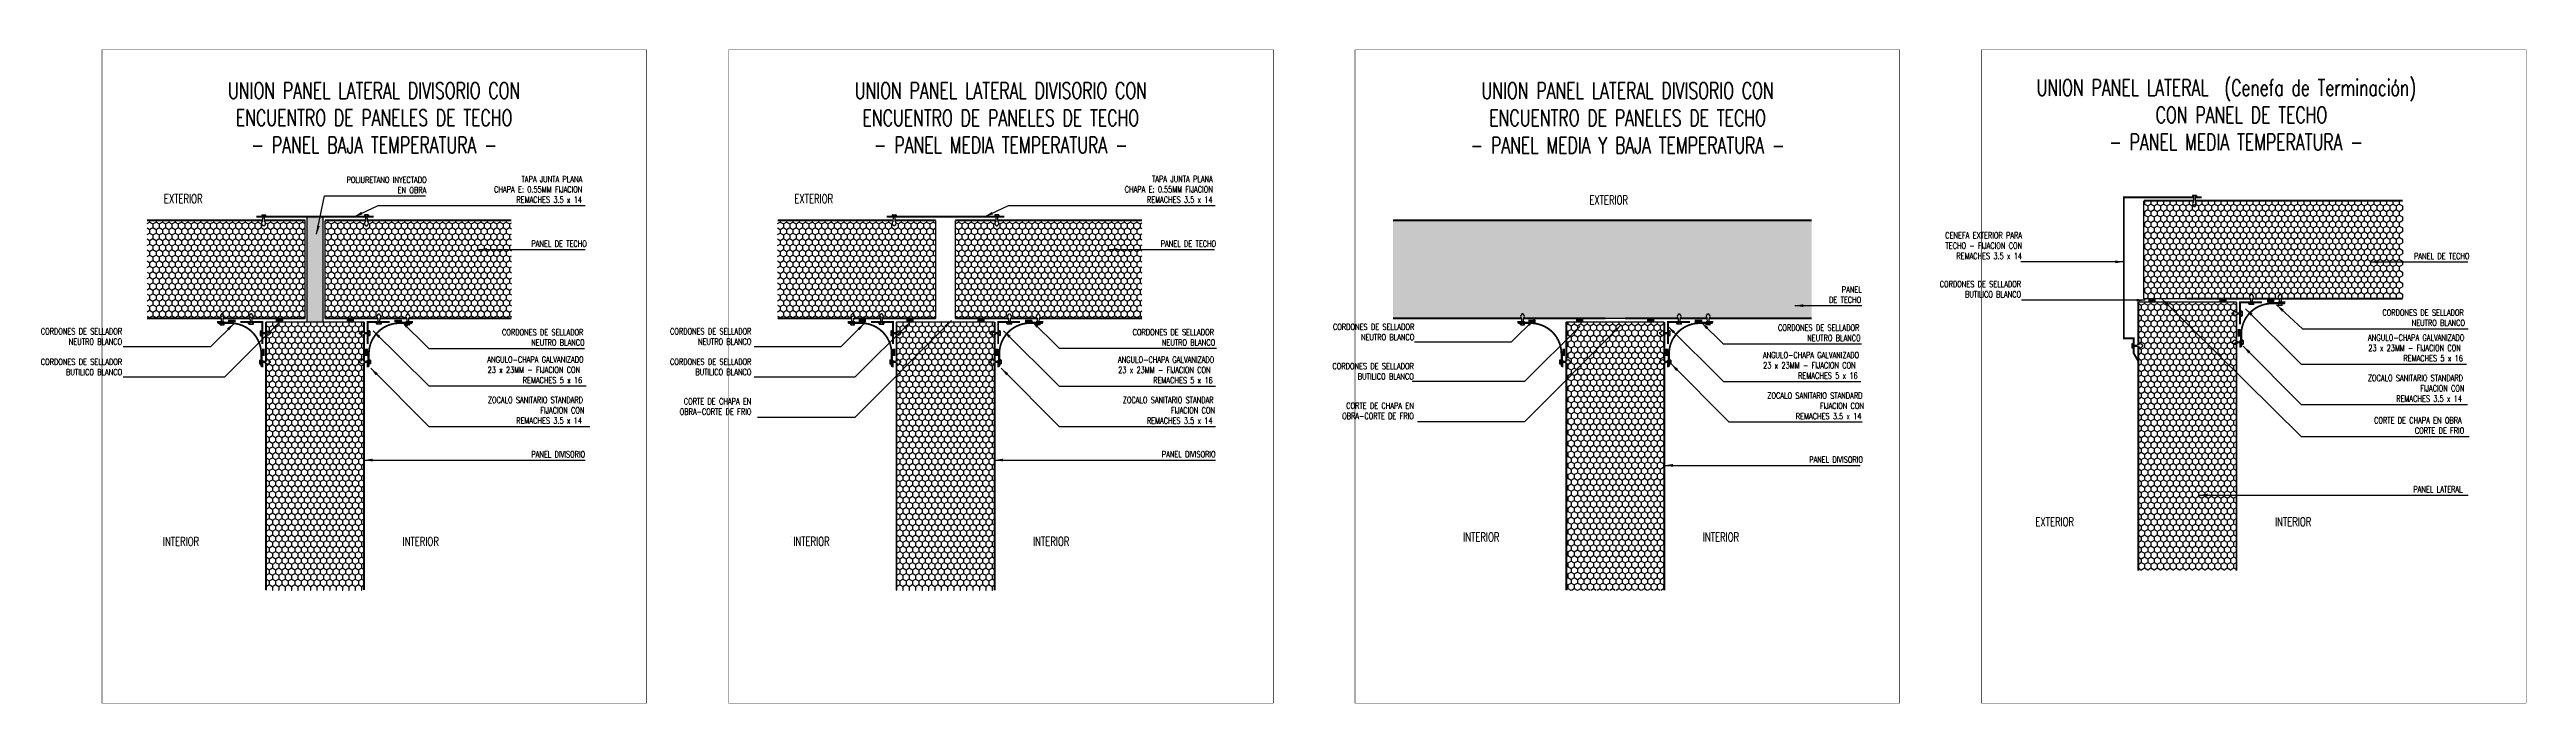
# Model space of a CAD drawing. Header units: millimetres. Extents: x -579 to 213, y -67 to 509.
# Drawn here: x -578.8 to -124.2, y -46.6 to 73.5 of the extents above; entities that cross this region are included whole.
import ezdxf

# ---------------------------------------------------------------- set-up
doc = ezdxf.new("R2010")
doc.units = ezdxf.units.MM
doc.header["$LTSCALE"] = 0.1
for name, color, linetype in [('D-01', 1, 'Continuous'), ('D-CUADRO', 252, 'Continuous'), ('D-GRIS', 252, 'Continuous'), ('D-TXT', 7, 'Continuous'), ('DC-TEXTO', 7, 'Continuous'), ('DC-VISTAS', 7, 'Continuous')]:
    doc.layers.add(name, color=color, linetype=linetype)
doc.styles.add('ROMANS', font='romans.shx', dxfattribs={"width": 0.7})
doc.dimstyles.new('FLECHAS-DET-1-5', dxfattribs={"dimscale": 0.035, "dimtxt": 180, "dimasz": 250, "dimexe": 50, "dimexo": 200, "dimgap": 80, "dimtad": 1, "dimdec": 3, "dimzin": 0, "dimdsep": 46, "dimtxsty": 'ROMANS', "dimblk1": 'OBLIQUE', "dimblk2": 'OBLIQUE', "dimsah": 1, "dimcen": 0.09, "dimdle": 20, "dimclrd": 256, "dimclre": 8, "dimclrt": 7, "dimadec": 0, "dimazin": 0, "dimtfac": 1, "dimtdec": 3, "dimtmove": 1, "dimatfit": 1, "dimfxl": 1, "dimtolj": 1, "dimtzin": 0, "dimarcsym": 0})
pattern_1 = [(270, (-3422.207, -568.2186), (3.2475952, -5.625), [3.75, -7.5]), (30, (-3422.207, -568.2186), (3.2475953, 5.625), [3.75, -7.5]), (330, (-3422.207, -568.2186), (6.4951905, -1e-08), [-7.5, 3.75])]
pattern_2 = [(270, (-3422.207, -579.4686), (3.2475952, -5.625), [3.75, -7.5]), (30, (-3422.207, -579.4686), (3.2475953, 5.625), [3.75, -7.5]), (330, (-3422.207, -579.4686), (6.4951905, -1e-08), [-7.5, 3.75])]
pattern_3 = [(270, (-1793.7957, -623.0446), (3.2475952, -5.625), [3.75, -7.5]), (30, (-1793.7957, -623.0446), (3.2475953, 5.625), [3.75, -7.5]), (330, (-1793.7957, -623.0446), (6.4951905, -1e-08), [-7.5, 3.75])]

msp = doc.modelspace()

# ---------------------------------------------------------------- texts
at = {"layer": 'D-TXT', "char_height": 3, "style": 'ROMANS'}
for s, insert, width, attachment_point in [('\\pi21.711;UNION PANEL LATERAL  (Cenefa de Terminación)\\P\\pi43.561;CON PANEL DE TECHO \\P\\pi35.011;- PANEL MEDIA TEMPERATURA -', (-235.785, 68.012), 123.02137, 1), ('UNION PANEL LATERAL DIVISORIO CON \\PENCUENTRO DE PANELES DE TECHO \\P- PANEL BAJA TEMPERATURA -', (-519.252, 67.475, 0.002), 158.00307, 2), ('UNION PANEL LATERAL DIVISORIO CON \\PENCUENTRO DE PANELES DE TECHO  \\P- PANEL MEDIA TEMPERATURA -', (-404.213, 67.471, 0.002), 109.34049, 2), ('UNION PANEL LATERAL DIVISORIO CON \\PENCUENTRO DE PANELES DE TECHO  \\P- PANEL MEDIA Y BAJA TEMPERATURA -', (-289.159, 67.452, 0.002), 109.34049, 2)]:
    msp.add_mtext(s, dxfattribs=dict(at, insert=insert, width=width, attachment_point=attachment_point))

# ---------------------------------------------------------------- blocks, each defined once
blk = doc.blocks.new('_OBLIQUE')
at = {"color": 0, "linetype": 'ByBlock'}
blk.add_line((-0.5, -0.5), (0.5, 0.5), dxfattribs=at)
blk = doc.blocks.new('DET 13')
at = {"layer": 'D-GRIS'}
h = blk.add_hatch(dxfattribs=at)
h.set_pattern_fill('HONEY', color=256, scale=30, angle=-90, style=0)
h.set_pattern_definition([(270, (-3965.5377, -581.931), (3.2475952, -5.625), [3.75, -7.5]), (30, (-3965.5377, -581.931), (3.2475953, 5.625), [3.75, -7.5]), (330, (-3965.5377, -581.931), (6.4951905, -1e-08), [-7.5, 3.75])])
h.paths.add_polyline_path([(426.3, -112.8), (-0.8, -112.8), (-0.8, -212.8), (426.3, -212.8)])
h = blk.add_hatch(dxfattribs=at)
h.set_pattern_fill('HONEY', color=256, scale=30, angle=-90, style=0)
h.set_pattern_definition([(270, (-1771.197, -621.572), (3.247595, -5.625), [3.75, -7.5]), (30, (-1771.197, -621.572), (3.2475953, 5.625), [3.75, -7.5]), (330, (-1771.197, -621.572), (6.4951905, -1e-08), [-7.5, 3.75])])
h.paths.add_polyline_path([(175.9, -490.1), (275.9, -490.1), (275.9, -216.5), (175.9, -216.5)])
at = {"layer": 'D-01'}
for p, q in [((275.9, -216.5), (175.9, -216.5)), ((235.9, -212.8), (215.9, -212.8))]:
    blk.add_line(p, q, dxfattribs=at)
for points, const_width in [([(422.4, -112.8), (-0.8, -112.8)], 2), ([(343.9, -112.8), (235.9, -112.8)], 2), ([(235.9, -112.8), (426.3, -112.8)], 2), ([(-0.8, -212.8), (130.4, -212.8)], 2), ([(132.2, -212.8), (215.9, -212.8)], 2), ([(144.9, -215.5), (137.3, -215.5)], 3), ([(175.9, -216.5), (175.9, -256.4)], 2), ([(186, -215), (193.5, -215)], 3), ([(290.2, -212.8), (235.9, -212.8)], 2), ([(265.9, -215), (258.3, -215)], 3), ([(275.9, -227), (275.9, -216.5)], 2), ([(302, -216.5), (279.6, -216.5), (279.6, -238.9)], 2), ([(319.7, -212.8), (292.1, -212.8)], 2), ([(307, -215.5), (314.6, -215.5)], 3), ([(426.3, -212.8), (321.5, -212.8)], 2), ([(173.3, -243.7), (173.3, -251.3)], 3), ([(275.9, -256.4), (275.9, -228.9)], 2), ([(278.6, -243.7), (278.6, -251.3)], 3), ([(175.9, -258.2), (175.9, -490.1)], 2), ([(275.9, -490.1), (275.9, -258.2)], 2)]:
    blk.add_lwpolyline(points, dxfattribs=dict(at, const_width=const_width))
at = {"layer": 'D-01', "const_width": 1.8}
for points in [[(171, -250.1), (171.6, -250.1), (171.6, -256.1), (172.2, -256.1), (172.2, -261.7), (171.9, -261.7, -0.414214), (171, -260.9), (171, -248.9, 0.414214), (139.8, -217.7), (127.8, -217.7, -0.414214), (127, -216.8), (127, -216.5), (132.6, -216.5), (132.6, -217.1), (138.6, -217.1), (138.6, -217.7)], [(280.8, -250.1), (280.2, -250.1), (280.2, -256.1), (279.6, -256.1), (279.6, -261.7), (280, -261.7, 0.414214), (280.8, -260.9), (280.8, -248.9, -0.414214), (312, -217.7), (324.1, -217.7, 0.414214), (324.9, -216.8), (324.9, -216.5), (319.2, -216.5), (319.2, -217.1), (313.2, -217.1), (313.2, -217.7)]]:
    blk.add_lwpolyline(points, format="xyb", dxfattribs=at)
at = {"layer": 'D-GRIS'}
for p, q in [((129.3, -219.3), (129.3, -218.8)), ((129.5, -218), (130.8, -218)), ((129.5, -219.5), (133.1, -219.5)), ((131.9, -208.2), (130.7, -208.2)), ((130.8, -217.5), (130.8, -218)), ((131.8, -217.5), (131.8, -218)), ((131.8, -218), (133.1, -218)), ((133.3, -219.3), (133.3, -218.8)), ((280.7, -225.7), (280.7, -227.3)), ((281.5, -225.5), (280.9, -225.5)), ((281.7, -225.7), (281.7, -230.2)), ((288.6, -218.3), (288.6, -217.7)), ((290.5, -217.5), (288.9, -217.5)), ((293.4, -218.6), (288.9, -218.6)), ((290.5, -208.2), (291.8, -208.2)), ((290.5, -216.8), (290.5, -217.5)), ((291.8, -216.8), (291.8, -217.5)), ((293.4, -217.5), (291.8, -217.5)), ((293.6, -218.3), (293.6, -217.7)), ((318.6, -219.3), (318.6, -218.8)), ((320.1, -218), (318.8, -218)), ((322.4, -219.5), (318.8, -219.5)), ((319.9, -208.2), (321.2, -208.2)), ((320.1, -217.5), (320.1, -218)), ((321.1, -217.5), (321.1, -218)), ((322.4, -218), (321.1, -218)), ((322.6, -219.3), (322.6, -218.8)), ((271.4, -228.6), (271.4, -227.3)), ((280, -227.3), (280.7, -227.3)), ((280, -228.6), (280.7, -228.6)), ((280.7, -228.6), (280.7, -230.2)), ((281.5, -230.5), (280.9, -230.5)), ((169.2, -255.5), (169.2, -259.1)), ((169.4, -255.3), (169.9, -255.3)), ((169.4, -259.3), (169.9, -259.3)), ((170.1, -255.5), (170.1, -256.8)), ((170.1, -257.8), (170.1, -259.1)), ((180.5, -257.9), (180.5, -256.6)), ((271.3, -257.9), (271.3, -256.6)), ((281.8, -255.5), (281.8, -256.8)), ((281.8, -257.8), (281.8, -259.1)), ((282.4, -255.3), (282, -255.3)), ((282.4, -259.3), (282, -259.3)), ((282.6, -255.5), (282.6, -259.1))]:
    blk.add_line(p, q, dxfattribs=at)
for centre, radius, start, end in [((131.4, -210.9), 2.12, 116.9584, 245.0766), ((129.5, -218.8), 0.2, 90, 180), ((129.5, -219.3), 0.2, 180, 270), ((129.5, -208.3), 1.22, 320.6972, 2.981), ((71.4, -219.9), 59.4, 1.8473, 6.8933), ((191.2, -219.9), 59.4, 173.1067, 178.1527), ((133.1, -208.3), 1.22, 177.019, 219.3028), ((131.2, -210.9), 2.12, 294.9234, 63.0416), ((133.1, -218.8), 0.2, 0, 90), ((133.1, -219.3), 0.2, 270, 360), ((271.4, -226.1), 1.22, 267.019, 309.3028), ((274.1, -228), 2.12, 24.9234, 153.0416), ((279.7, -195.4), 31.9, 263.4458, 270.6406), ((280.9, -225.7), 0.25, 90, 180), ((281.5, -225.7), 0.25, 0, 90), ((288.9, -217.7), 0.25, 90, 180), ((288.9, -218.3), 0.25, 180, 270), ((291.2, -210.9), 2.12, 116.9584, 245.0766), ((289.3, -208.3), 1.22, 320.6972, 2.981), ((264.9, -216.5), 25.6, 359.2485, 8.4214), ((293, -208.3), 1.22, 177.019, 219.3028), ((323.7, -216.5), 31.9, 173.4458, 180.6406), ((291.1, -210.9), 2.12, 294.9234, 63.0416), ((293.4, -217.7), 0.25, 360, 90), ((293.4, -218.3), 0.25, 270, 360), ((320.6, -210.9), 2.12, 116.9584, 245.0766), ((318.8, -218.8), 0.2, 90, 180), ((318.8, -219.3), 0.2, 180, 270), ((318.7, -208.3), 1.22, 320.6972, 2.981), ((260.7, -219.9), 59.4, 1.8473, 6.8933), ((380.5, -219.9), 59.4, 173.1067, 178.1527), ((322.4, -208.3), 1.22, 177.019, 219.3028), ((320.5, -210.9), 2.12, 294.9234, 63.0416), ((322.4, -218.8), 0.2, 360, 90), ((322.4, -219.3), 0.2, 270, 360), ((271.4, -229.8), 1.22, 50.6972, 92.981), ((274.1, -227.9), 2.12, 206.9584, 335.0766), ((279.7, -254.2), 25.6, 89.2485, 98.4214), ((280.9, -230.2), 0.25, 180, 270), ((281.5, -230.2), 0.25, 270, 0), ((169.4, -255.5), 0.2, 90, 180), ((169.4, -259.1), 0.2, 180, 270), ((169.9, -255.5), 0.2, 0, 90), ((169.9, -259.1), 0.2, 270, 360), ((169.5, -203.7), 53, 270.6775, 277.0449), ((169.4, -311.4), 53.6, 82.9697, 89.2717), ((177.8, -257.3), 2.12, 26.9584, 155.0766), ((177.8, -257.2), 2.12, 204.9234, 333.0416), ((180.5, -255.4), 1.22, 230.6972, 272.981), ((180.5, -259.1), 1.22, 87.019, 129.3028), ((271.4, -255.4), 1.22, 267.019, 309.3028), ((271.4, -259.1), 1.22, 50.6972, 92.981), ((274.1, -257.3), 2.12, 24.9234, 153.0416), ((274.1, -257.2), 2.12, 206.9584, 335.0766), ((282.4, -203.7), 53, 262.9551, 269.3225), ((282.5, -311.4), 53.6, 90.7283, 97.0303), ((282, -255.5), 0.2, 90, 180), ((282, -259.1), 0.2, 180, 270), ((282.4, -255.5), 0.2, 0, 90), ((282.4, -259.1), 0.2, 270, 0)]:
    blk.add_arc(centre, radius, start, end, dxfattribs=at)
at = {"layer": 'D-TXT', "style": 'ROMANS'}
for s, insert, char_height, attachment_point in [('EXTERIOR', (199.5, -87.5), 9, 1), ('\\pi-19.32;PANEL \\P\\pi-32.34;DE TECHO', (476.3, -197), 6.3, 7), ('CORDONES DE SELLADOR\\PNEUTRO BLANCO', (21, -226.7), 6.3, 6), ('\\pi-83.79;CORDONES DE SELLADOR\\P\\pi-53.97;NEUTRO BLANCO', (475.7, -236), 6.3, 7), ('\\pi-98.28;ANGULO-CHAPA GALVANIZADO\\P\\pi-98.07;23 x 23MM - FIJACION CON \\P\\pi-62.37;REMACHES 5 x 16', (474.8, -274.4), 6.3, 7), ('CORDONES DE SELLADOR\\PBUTILICO BLANCO', (20.5, -266.8), 6.3, 6), ('CORTE DE CHAPA EN\\POBRA-CORTE DE FRIO', (20.5, -307.2), 6.3, 6), ('\\pi-97.86;ZOCALO SANITARIO STANDARD\\P\\pi-44.31;FIJACION CON \\P\\pi-68.88;REMACHES 3.5 x 14', (478.9, -315.7), 6.3, 7), ('PANEL DIVISORIO', (423.7, -360), 6.3, 7), ('INTERIOR', (70.8, -431.4), 9, 1), ('INTERIOR', (315.2, -431.4), 9, 1)]:
    blk.add_mtext(s, dxfattribs=dict(at, insert=insert, char_height=char_height, attachment_point=attachment_point))
at = {"layer": 'D-01', "annotation_type": 0, "has_hookline": 1}
for points, hookline_direction, text_width in [([(409.1, -199.8), (444.6, -199.8)], 0, 32.3), ([(190.2, -220.9), (133.5, -277.2), (103.1, -277.2)], 1, 83.8), ([(143.8, -213.3), (119.9, -237.1), (105.6, -237.1)], 1, 83.8), ([(232, -219.4), (133.5, -318.4), (98.8, -318.4)], 1, 73.9), ([(279.6, -220.9), (336.3, -277.2), (377.4, -277.2)], 0, 98.3), ([(313.5, -216.6), (335.9, -238.8), (392.8, -238.8)], 0, 83.8), ([(282.8, -259.2), (341.9, -318.5), (379.3, -318.5)], 0, 97.9), ([(275.9, -362.8), (339, -362.8), (420.9, -362.8)], 0, 54.4)]:
    blk.add_leader(points, dimstyle='FLECHAS-DET-1-5', override={"dimgap": 80, "dimtad": 1}, dxfattribs=dict(at, hookline_direction=hookline_direction, text_width=text_width))
blk = doc.blocks.new('DETALLE 12')
at = {"layer": 'D-GRIS'}
h = blk.add_hatch(dxfattribs=at)
h.set_pattern_fill('HONEY', color=256, scale=30, angle=-90, style=0)
h.set_pattern_definition(pattern_1)
h.paths.add_polyline_path([(161.3, -214.3), (161.3, -114.3), (119.6, -114.3, 0.005239), (119.7, -115.4, -0.614684), (119.8, -119.1, 0.18662), (119.5, -120), (118.2, -120, 0.18662), (118, -119.1, -0.615141), (118, -115.4, 0.005288), (118.1, -114.3), (0, -114.3), (0, -214.3)])
h = blk.add_hatch(dxfattribs=at)
h.set_pattern_fill('HONEY', color=256, scale=30, angle=-90, style=0)
h.set_pattern_definition(pattern_1)
h.paths.add_polyline_path([(371.6, -114.3), (224.4, -114.3, 0.005288), (224.6, -115.4, -0.615141), (224.6, -119.1, 0.18662), (224.3, -120), (223.1, -120, 0.18662), (222.8, -119.1, -0.614684), (222.8, -115.4, 0.005239), (222.9, -114.3), (181.3, -114.3), (181.3, -214.3), (235.5, -214.3, -0.601012), (235.6, -210.5, 0.18662), (235.8, -209.7), (237.1, -209.7, 0.18662), (237.4, -210.5, -0.601012), (237.4, -214.3), (265, -214.3, -0.604849), (265, -210.5, 0.18662), (265.3, -209.7), (266.5, -209.7, 0.18662), (266.8, -210.5, -0.604849), (266.8, -214.3), (371.6, -214.3)])
h = blk.add_hatch(dxfattribs=at)
h.set_pattern_fill('HONEY', color=256, scale=30, angle=-90, style=0)
h.set_pattern_definition([(270, (-1825.8667, -623.0446), (3.247595, -5.625), [3.75, -7.5]), (30, (-1825.8667, -623.0446), (3.2475953, 5.625), [3.75, -7.5]), (330, (-1825.8667, -623.0446), (6.4951905, -1e-08), [-7.5, 3.75])])
h.paths.add_polyline_path([(121.3, -491.6), (221.3, -491.6), (221.3, -217.9), (121.3, -217.9)])
at = {"layer": 'D-01'}
for p, q in [((161.3, -214.3), (161.3, -114.3)), ((181.3, -114.3), (181.3, -214.3)), ((221.3, -218), (121.3, -218))]:
    blk.add_line(p, q, dxfattribs=at)
for points, const_width in [([(118.1, -114.3), (0, -114.3)], 2), ([(111.3, -110.6), (132, -110.6), (132, -110.6), (210.5, -110.6), (210.5, -110.6), (231.2, -110.6)], 2), ([(161.3, -114.3), (119.6, -114.3)], 2), ([(181.3, -114.3), (222.9, -114.3)], 2), ([(222.9, -114.3), (181.3, -114.3)], 2), ([(224.4, -114.3), (371.6, -114.3)], 2), ([(0, -214.3), (75.7, -214.3)], 2), ([(77.5, -214.3), (105.1, -214.3)], 2), ([(90.2, -216.9), (82.6, -216.9)], 3), ([(95.2, -217.9), (117.6, -217.9), (117.6, -240.4)], 2), ([(107, -214.3), (161.3, -214.3)], 2), ([(121.3, -217.9), (121.3, -228.4)], 2), ([(131.3, -216.3), (138.9, -216.3)], 3), ([(235.6, -214.3), (181.3, -214.3)], 2), ([(211.2, -216.3), (203.7, -216.3)], 3), ([(221.3, -228.4), (221.3, -217.9)], 2), ([(247.3, -217.9), (225, -217.9), (225, -240.4)], 2), ([(265, -214.3), (237.4, -214.3)], 2), ([(252.3, -217), (259.9, -217)], 3), ([(371.6, -214.3), (266.8, -214.3)], 2), ([(118.6, -245.2), (118.6, -252.8)], 3), ([(121.3, -230.3), (121.3, -257.8)], 2), ([(221.3, -257.8), (221.3, -230.3)], 2), ([(223.9, -245.2), (223.9, -252.8)], 3), ([(121.3, -259.6), (121.3, -491.6)], 2), ([(221.3, -491.6), (221.3, -259.6)], 2)]:
    blk.add_lwpolyline(points, dxfattribs=dict(at, const_width=const_width))
at = {"layer": 'D-01', "const_width": 1.8}
for points in [[(116.4, -251.5), (117, -251.5), (117, -257.5), (117.6, -257.5), (117.6, -263.2), (117.2, -263.2, -0.414214), (116.4, -262.4), (116.4, -250.3, 0.414214), (85.2, -219.1), (73.1, -219.1, -0.414214), (72.3, -218.3), (72.3, -217.9), (78, -217.9), (78, -218.5), (84, -218.5), (84, -219.1)], [(226.2, -251.5), (225.6, -251.5), (225.6, -257.5), (225, -257.5), (225, -263.2), (225.3, -263.2, 0.414214), (226.2, -262.4), (226.2, -250.3, -0.414214), (257.4, -219.1), (269.4, -219.1, 0.414214), (270.2, -218.3), (270.2, -217.9), (264.6, -217.9), (264.6, -218.5), (258.6, -218.5), (258.6, -219.1)]]:
    blk.add_lwpolyline(points, format="xyb", dxfattribs=at)
at = {"layer": 'D-GRIS'}
for p, q in [((116.9, -108.9), (116.9, -109.4)), ((117.1, -108.7), (120.7, -108.7)), ((117.1, -109.6), (118.4, -109.6)), ((119.5, -120), (118.2, -120)), ((119.4, -109.6), (120.7, -109.6)), ((120.9, -108.9), (120.9, -109.4)), ((221.7, -108.9), (221.7, -109.4)), ((225.5, -108.7), (221.9, -108.7)), ((223.2, -109.6), (221.9, -109.6)), ((223.1, -120), (224.3, -120)), ((225.5, -109.6), (224.2, -109.6)), ((225.7, -108.9), (225.7, -109.4)), ((74.6, -220.8), (74.6, -220.3)), ((74.8, -219.4), (76.1, -219.4)), ((74.8, -221), (78.4, -221)), ((77.3, -209.7), (76, -209.7)), ((76.1, -218.9), (76.1, -219.4)), ((77.1, -218.9), (77.1, -219.4)), ((77.1, -219.4), (78.4, -219.4)), ((78.6, -220.8), (78.6, -220.3)), ((103.6, -219.8), (103.6, -219.2)), ((103.8, -219), (105.4, -219)), ((103.8, -220), (108.3, -220)), ((106.7, -209.7), (105.4, -209.7)), ((105.4, -218.3), (105.4, -219)), ((106.7, -218.3), (106.7, -219)), ((106.7, -219), (108.3, -219)), ((108.6, -219.8), (108.6, -219.2)), ((115.5, -227.2), (115.5, -231.7)), ((115.7, -226.9), (116.3, -226.9)), ((116.5, -227.2), (116.5, -228.8)), ((226, -227.2), (226, -228.8)), ((226.8, -226.9), (226.2, -226.9)), ((227.1, -227.2), (227.1, -231.7)), ((234, -219.8), (234, -219.2)), ((235.8, -219), (234.2, -219)), ((238.7, -220), (234.2, -220)), ((235.8, -209.7), (237.1, -209.7)), ((235.8, -218.3), (235.8, -219)), ((237.1, -218.3), (237.1, -219)), ((238.7, -219), (237.1, -219)), ((239, -219.8), (239, -219.2)), ((263.9, -220.8), (263.9, -220.3)), ((265.4, -219.4), (264.1, -219.4)), ((267.7, -221), (264.1, -221)), ((265.3, -209.7), (266.5, -209.7)), ((265.4, -218.9), (265.4, -219.4)), ((266.4, -218.9), (266.4, -219.4)), ((267.7, -219.4), (266.4, -219.4)), ((267.9, -220.8), (267.9, -220.3)), ((117.2, -228.8), (116.5, -228.8)), ((116.5, -230.1), (116.5, -231.7)), ((117.2, -230.1), (116.5, -230.1)), ((125.8, -230.1), (125.8, -228.8)), ((216.7, -230.1), (216.7, -228.8)), ((225.3, -228.8), (226, -228.8)), ((225.3, -230.1), (226, -230.1)), ((226, -230.1), (226, -231.7)), ((226.8, -231.9), (226.2, -231.9)), ((114.6, -256.9), (114.6, -260.5)), ((114.8, -256.7), (115.2, -256.7)), ((114.8, -260.7), (115.2, -260.7)), ((115.4, -256.9), (115.4, -258.2)), ((115.4, -259.2), (115.4, -260.5)), ((125.9, -259.4), (125.9, -258.1)), ((216.7, -259.4), (216.7, -258.1)), ((227.1, -256.9), (227.1, -258.2)), ((227.1, -259.2), (227.1, -260.5)), ((227.8, -256.7), (227.3, -256.7)), ((228, -256.9), (228, -260.5))]:
    blk.add_line(p, q, dxfattribs=at)
for centre, radius, start, end in [((118.9, -117.3), 2.12, 114.9234, 243.0416), ((117.1, -108.9), 0.2, 90, 180), ((117.1, -109.4), 0.2, 180, 270), ((65.3, -108.9), 53, 352.9551, 359.3225), ((117, -119.9), 1.22, 357.019, 39.3028), ((173, -108.9), 53.6, 180.7283, 187.0303), ((120.7, -119.9), 1.22, 140.6972, 182.981), ((118.8, -117.3), 2.12, 296.9584, 65.0766), ((120.7, -108.9), 0.2, 0, 90), ((120.7, -109.4), 0.2, 270, 360), ((223.7, -117.3), 2.12, 114.9234, 243.0416), ((221.9, -108.9), 0.2, 90, 180), ((221.9, -109.4), 0.2, 180, 270), ((169.6, -108.9), 53.6, 352.9697, 359.2717), ((221.8, -119.9), 1.22, 357.019, 39.3028), ((277.2, -108.9), 53, 180.6775, 187.0449), ((225.5, -119.9), 1.22, 140.6972, 182.981), ((223.6, -117.3), 2.12, 296.9584, 65.0766), ((225.5, -108.9), 0.2, 0, 90), ((225.5, -109.4), 0.2, 270, 0), ((76.7, -212.4), 2.12, 116.9584, 245.0766), ((74.8, -220.3), 0.2, 90, 180), ((74.8, -220.8), 0.2, 180, 270), ((74.8, -209.7), 1.22, 320.6972, 2.981), ((16.7, -221.4), 59.4, 1.8473, 6.8933), ((136.5, -221.4), 59.4, 173.1067, 178.1527), ((78.5, -209.7), 1.22, 177.019, 219.3028), ((76.6, -212.4), 2.12, 294.9234, 63.0416), ((78.4, -220.3), 0.2, 0, 90), ((78.4, -220.8), 0.2, 270, 360), ((103.8, -219.2), 0.25, 90, 180), ((103.8, -219.8), 0.25, 180, 270), ((106.1, -212.4), 2.12, 116.9584, 245.0766), ((104.2, -209.7), 1.22, 320.6972, 2.981), ((73.5, -218), 31.9, 359.3594, 6.5542), ((107.9, -209.7), 1.22, 177.019, 219.3028), ((132.3, -218), 25.6, 171.5786, 180.7515), ((106, -212.4), 2.12, 294.9234, 63.0416), ((108.3, -219.2), 0.25, 0, 90), ((108.3, -219.8), 0.25, 270, 360), ((115.7, -227.2), 0.25, 90, 180), ((116.3, -227.2), 0.25, 0, 90), ((226.2, -227.2), 0.25, 90, 180), ((226.8, -227.2), 0.25, 0, 90), ((234.2, -219.2), 0.25, 90, 180), ((234.2, -219.8), 0.25, 180, 270), ((236.5, -212.4), 2.12, 116.9584, 245.0766), ((234.6, -209.7), 1.22, 320.6972, 2.981), ((210.2, -218), 25.6, 359.2485, 8.4214), ((238.3, -209.7), 1.22, 177.019, 219.3028), ((269, -218), 31.9, 173.4458, 180.6406), ((236.4, -212.4), 2.12, 294.9234, 63.0416), ((238.7, -219.2), 0.25, 360, 90), ((238.7, -219.8), 0.25, 270, 360), ((266, -212.4), 2.12, 116.9584, 245.0766), ((264.1, -220.3), 0.2, 90, 180), ((264.1, -220.8), 0.2, 180, 270), ((264.1, -209.7), 1.22, 320.6972, 2.981), ((206, -221.4), 59.4, 1.8473, 6.8933), ((325.8, -221.4), 59.4, 173.1067, 178.1527), ((267.7, -209.7), 1.22, 177.019, 219.3028), ((265.8, -212.4), 2.12, 294.9234, 63.0416), ((267.7, -220.3), 0.2, 360, 90), ((267.7, -220.8), 0.2, 270, 360), ((117.5, -196.9), 31.9, 269.3594, 276.5542), ((117.5, -255.7), 25.6, 81.5786, 90.7515), ((123.1, -229.5), 2.12, 26.9584, 155.0766), ((123.1, -229.4), 2.12, 204.9234, 333.0416), ((125.8, -227.6), 1.22, 230.6972, 272.981), ((125.8, -231.3), 1.22, 87.019, 129.3028), ((216.8, -227.6), 1.22, 267.019, 309.3028), ((216.8, -231.3), 1.22, 50.6972, 92.981), ((219.4, -229.5), 2.12, 24.9234, 153.0416), ((219.4, -229.4), 2.12, 206.9584, 335.0766), ((225, -255.7), 25.6, 89.2485, 98.4214), ((225, -196.9), 31.9, 263.4458, 270.6406), ((226.2, -231.7), 0.25, 180, 270), ((226.8, -231.7), 0.25, 270, 0), ((114.8, -256.9), 0.2, 90, 180), ((114.8, -260.5), 0.2, 180, 270), ((115.2, -256.9), 0.2, 0, 90), ((115.2, -260.5), 0.2, 270, 360), ((114.8, -205.2), 53, 270.6775, 277.0449), ((114.7, -312.8), 53.6, 82.9697, 89.2717), ((123.1, -258.8), 2.12, 26.9584, 155.0766), ((123.1, -258.7), 2.12, 204.9234, 333.0416), ((125.8, -256.9), 1.22, 230.6972, 272.981), ((125.8, -260.6), 1.22, 87.019, 129.3028), ((216.7, -256.9), 1.22, 267.019, 309.3028), ((216.7, -260.6), 1.22, 50.6972, 92.981), ((219.4, -258.8), 2.12, 24.9234, 153.0416), ((227.7, -205.2), 53, 262.9551, 269.3225), ((227.8, -312.8), 53.6, 90.7283, 97.0303), ((227.3, -256.9), 0.2, 90, 180), ((227.8, -256.9), 0.2, 0, 90)]:
    blk.add_arc(centre, radius, start, end, dxfattribs=at)
at = {"layer": 'DC-TEXTO', "color": 2}
blk.add_line((13.9, -436.8), (13.9, -436.8), dxfattribs=at)
at = {"layer": 'DC-VISTAS'}
for p, q in [((115.7, -231.9), (116.3, -231.9)), ((227.8, -260.7), (227.3, -260.7))]:
    blk.add_line(p, q, dxfattribs=at)
at = {"layer": 'DC-VISTAS', "const_width": 2}
blk.add_lwpolyline([(289.2, -114.3), (224.4, -114.3)], dxfattribs=at)
at = {"layer": 'DC-VISTAS'}
for centre, radius, start, end in [((115.7, -231.7), 0.25, 180, 270), ((116.3, -231.7), 0.25, 270, 0), ((219.4, -258.7), 2.12, 206.9584, 335.0766), ((227.3, -260.5), 0.2, 180, 270), ((227.8, -260.5), 0.2, 270, 0)]:
    blk.add_arc(centre, radius, start, end, dxfattribs=at)
at = {"layer": 'D-TXT', "style": 'ROMANS'}
for s, insert, char_height, attachment_point in [('\\pi-63.63;TAPA JUNTA PLANA\\P\\pi-91.56;CHAPA E: 0.55MM FIJACION\\P\\pi-68.88;REMACHES 3.5 x 14', (445.6, -96.3), 6.3, 7), ('EXTERIOR', (17.2, -87.7), 9, 1), ('PANEL DE TECHO', (390.8, -141.2), 6.3, 7), ('CORDONES DE SELLADOR\\PNEUTRO BLANCO', (-26.7, -232.7), 6.3, 6), ('\\pi-83.79;CORDONES DE SELLADOR\\P\\pi-53.97;NEUTRO BLANCO', (445.9, -242), 6.3, 7), ('CORDONES DE SELLADOR\\PBUTILICO BLANCO', (-26.7, -263.8), 6.3, 6), ('\\pi-98.28;ANGULO-CHAPA GALVANIZADO\\P\\pi-98.07;23 x 23MM - FIJACION CON \\P\\pi-62.37;REMACHES 5 x 16', (445.5, -280.5), 6.3, 7), ('CORTE DE CHAPA EN\\POBRA-CORTE DE FRIO', (-26.7, -304.2), 6.3, 6), ('\\pi-93.45;ZOCALO SANITARIO STANDAR\\P\\pi-44.31;FIJACION CON \\P\\pi-68.88;REMACHES 3.5 x 14', (445.5, -321.7), 6.3, 7), ('PANEL DIVISORIO', (391.9, -356), 6.3, 7), ('INTERIOR', (16.1, -437.3), 9, 1), ('INTERIOR', (260.6, -437.3), 9, 1)]:
    blk.add_mtext(s, dxfattribs=dict(at, insert=insert, char_height=char_height, attachment_point=attachment_point))
at = {"layer": 'D-01', "annotation_type": 0, "has_hookline": 1}
for points, hookline_direction, text_width in [([(211.2, -110.6), (235.6, -99.1), (354.1, -99.1)], 0, 91.6), ([(337.8, -144), (388, -144)], 0, 57.1), ([(135.5, -217.9), (78.8, -274.3), (60.4, -274.3)], 1, 83.8), ([(88.7, -219.3), (64.7, -243.2), (60.4, -243.2)], 1, 83.8), ([(177.3, -216.5), (78.8, -315.5), (54.1, -315.5)], 1, 73.9), ([(230.5, -226.9), (287.2, -283.3), (347.8, -283.3)], 0, 98.3), ([(258.9, -216.7), (287.2, -244.8), (363.2, -244.8)], 0, 83.8), ([(228.1, -265.2), (287.2, -324.5), (352.6, -324.5)], 0, 93.5)]:
    blk.add_leader(points, dimstyle='FLECHAS-DET-1-5', override={"dimgap": 80, "dimtad": 1}, dxfattribs=dict(at, hookline_direction=hookline_direction, text_width=text_width))
at = {"layer": 'D-01', "annotation_type": 0, "has_hookline": 1, "hookline_direction": 0, "text_width": 54.4}
blk.add_leader([(221.3, -358.8), (276.3, -358.8), (391.8, -358.8)], dimstyle='FLECHAS-DET-1-5', dxfattribs=at)
blk = doc.blocks.new('D11')
at = {"layer": 'D-GRIS'}
h = blk.add_hatch(dxfattribs=at)
h.set_pattern_fill('HONEY', color=256, scale=30, angle=-90, style=0)
h.set_pattern_definition(pattern_2)
h.paths.add_polyline_path([(161.3, -225.5), (161.3, -125.5), (119.6, -125.5, 0.005239), (119.7, -126.6, -0.614684), (119.8, -130.4, 0.18662), (119.5, -131.2), (118.2, -131.2, 0.18662), (118, -130.4, -0.615141), (118, -126.6, 0.005288), (118.1, -125.5), (0, -125.5), (0, -225.5)])
h = blk.add_hatch(dxfattribs=at)
h.set_pattern_fill('HONEY', color=256, scale=8, style=0)
h.set_pattern_definition([(0, (-4771.7599, 1033.7675), (1.5, 0.8660254), [1, -2]), (120, (-4771.7599, 1033.7675), (-1.5, 0.8660254), [1, -2]), (60, (-4771.7599, 1033.7675), (3e-09, 1.7320508), [-2, 1])])
h.paths.add_polyline_path([(179.2, -121.8), (163.3, -121.8), (163.3, -229.3), (179.2, -229.3)])
h = blk.add_hatch(dxfattribs=at)
h.set_pattern_fill('HONEY', color=256, scale=30, angle=-90, style=0)
h.set_pattern_definition(pattern_2)
h.paths.add_polyline_path([(371.6, -125.5), (224.4, -125.5, 0.005288), (224.6, -126.6, -0.615141), (224.6, -130.4, 0.18662), (224.3, -131.2), (223.1, -131.2, 0.18662), (222.8, -130.4, -0.614684), (222.8, -126.6, 0.005239), (222.9, -125.5), (181.3, -125.5), (181.3, -225.5), (235.5, -225.5, -0.601012), (235.6, -221.8, 0.18662), (235.8, -220.9), (237.1, -220.9, 0.18662), (237.4, -221.8, -0.601012), (237.4, -225.5), (265, -225.5, -0.604849), (265, -221.8, 0.18662), (265.3, -220.9), (266.5, -220.9, 0.18662), (266.8, -221.8, -0.604849), (266.8, -225.5), (371.6, -225.5)])
h = blk.add_hatch(dxfattribs=at)
h.set_pattern_fill('HONEY', color=256, scale=30, angle=-90, style=0)
h.set_pattern_definition([(270, (-1825.8667, -634.2946), (3.247595, -5.625), [3.75, -7.5]), (30, (-1825.8667, -634.2946), (3.2475953, 5.625), [3.75, -7.5]), (330, (-1825.8667, -634.2946), (6.4951905, -1e-08), [-7.5, 3.75])])
h.paths.add_polyline_path([(121.3, -502.8), (221.3, -502.8), (221.3, -229.2), (121.3, -229.2)])
at = {"layer": 'D-01'}
for p, q in [((161.3, -225.5), (161.3, -125.5)), ((163.3, -229.3), (163.3, -121.8)), ((179.2, -121.8), (179.2, -229.3)), ((181.3, -125.5), (181.3, -225.5)), ((221.3, -229.3), (121.3, -229.3))]:
    blk.add_line(p, q, dxfattribs=at)
for points, const_width in [([(118.1, -125.5), (0, -125.5)], 2), ([(111.3, -121.8), (132, -121.8), (132, -121.8), (210.5, -121.8), (210.5, -121.8), (231.2, -121.8)], 2), ([(161.3, -125.5), (119.6, -125.5)], 2), ([(181.3, -125.5), (222.9, -125.5)], 2), ([(222.9, -125.5), (181.3, -125.5)], 2), ([(224.4, -125.5), (371.6, -125.5)], 2), ([(0, -225.5), (75.7, -225.5)], 2), ([(77.5, -225.5), (105.1, -225.5)], 2), ([(90.2, -228.2), (82.6, -228.2)], 3), ([(107, -225.5), (161.3, -225.5)], 2), ([(131.3, -227.5), (138.9, -227.5)], 3), ([(235.6, -225.5), (181.3, -225.5)], 2), ([(211.2, -227.5), (203.7, -227.5)], 3), ([(265, -225.5), (237.4, -225.5)], 2), ([(252.3, -228.2), (259.9, -228.2)], 3), ([(371.6, -225.5), (266.8, -225.5)], 2), ([(95.2, -229.2), (117.6, -229.2), (117.6, -251.6)], 2), ([(121.3, -229.2), (121.3, -239.7)], 2), ([(121.3, -241.6), (121.3, -269.1)], 2), ([(221.3, -239.7), (221.3, -229.2)], 2), ([(221.3, -269.1), (221.3, -241.6)], 2), ([(247.3, -229.2), (225, -229.2), (225, -251.6)], 2), ([(118.6, -256.4), (118.6, -264)], 3), ([(121.3, -270.9), (121.3, -502.8)], 2), ([(221.3, -502.8), (221.3, -270.9)], 2), ([(223.9, -256.4), (223.9, -264)], 3)]:
    blk.add_lwpolyline(points, dxfattribs=dict(at, const_width=const_width))
at = {"layer": 'D-01', "const_width": 1.8}
for points in [[(116.4, -262.8), (117, -262.8), (117, -268.8), (117.6, -268.8), (117.6, -274.5), (117.2, -274.5, -0.414214), (116.4, -273.6), (116.4, -261.6, 0.414214), (85.2, -230.4), (73.1, -230.4, -0.414214), (72.3, -229.5), (72.3, -229.2), (78, -229.2), (78, -229.8), (84, -229.8), (84, -230.4)], [(226.2, -262.8), (225.6, -262.8), (225.6, -268.8), (225, -268.8), (225, -274.5), (225.3, -274.5, 0.414214), (226.2, -273.6), (226.2, -261.6, -0.414214), (257.4, -230.4), (269.4, -230.4, 0.414214), (270.2, -229.5), (270.2, -229.2), (264.6, -229.2), (264.6, -229.8), (258.6, -229.8), (258.6, -230.4)]]:
    blk.add_lwpolyline(points, format="xyb", dxfattribs=at)
at = {"layer": 'D-GRIS'}
for p, q in [((116.9, -120.1), (116.9, -120.6)), ((117.1, -119.9), (120.7, -119.9)), ((117.1, -120.8), (118.4, -120.8)), ((119.4, -120.8), (120.7, -120.8)), ((120.9, -120.1), (120.9, -120.6)), ((221.7, -120.1), (221.7, -120.6)), ((225.5, -119.9), (221.9, -119.9)), ((223.2, -120.8), (221.9, -120.8)), ((225.5, -120.8), (224.2, -120.8)), ((225.7, -120.1), (225.7, -120.6)), ((119.5, -131.2), (118.2, -131.2)), ((223.1, -131.2), (224.3, -131.2)), ((77.3, -220.9), (76, -220.9)), ((106.7, -220.9), (105.4, -220.9)), ((235.8, -220.9), (237.1, -220.9)), ((265.3, -220.9), (266.5, -220.9)), ((74.6, -232), (74.6, -231.5)), ((74.8, -230.7), (76.1, -230.7)), ((74.8, -232.2), (78.4, -232.2)), ((76.1, -230.2), (76.1, -230.7)), ((77.1, -230.2), (77.1, -230.7)), ((77.1, -230.7), (78.4, -230.7)), ((78.6, -232), (78.6, -231.5)), ((103.6, -231), (103.6, -230.5)), ((103.8, -230.2), (105.4, -230.2)), ((103.8, -231.3), (108.3, -231.3)), ((105.4, -229.6), (105.4, -230.2)), ((106.7, -229.6), (106.7, -230.2)), ((106.7, -230.2), (108.3, -230.2)), ((108.6, -231), (108.6, -230.5)), ((115.5, -238.4), (115.5, -242.9)), ((115.7, -238.2), (116.3, -238.2)), ((115.7, -243.2), (116.3, -243.2)), ((116.5, -238.4), (116.5, -240.1)), ((117.2, -240.1), (116.5, -240.1)), ((116.5, -241.3), (116.5, -242.9)), ((117.2, -241.3), (116.5, -241.3)), ((125.8, -241.3), (125.8, -240.1)), ((216.7, -241.3), (216.7, -240.1)), ((225.3, -240.1), (226, -240.1)), ((225.3, -241.3), (226, -241.3)), ((226, -238.4), (226, -240.1)), ((226, -241.3), (226, -242.9)), ((226.8, -238.2), (226.2, -238.2)), ((226.8, -243.2), (226.2, -243.2)), ((227.1, -238.4), (227.1, -242.9)), ((234, -231), (234, -230.5)), ((235.8, -230.2), (234.2, -230.2)), ((238.7, -231.3), (234.2, -231.3)), ((235.8, -229.6), (235.8, -230.2)), ((237.1, -229.6), (237.1, -230.2)), ((238.7, -230.2), (237.1, -230.2)), ((239, -231), (239, -230.5)), ((263.9, -232), (263.9, -231.5)), ((265.4, -230.7), (264.1, -230.7)), ((267.7, -232.2), (264.1, -232.2)), ((265.4, -230.2), (265.4, -230.7)), ((266.4, -230.2), (266.4, -230.7)), ((267.7, -230.7), (266.4, -230.7)), ((267.9, -232), (267.9, -231.5)), ((114.6, -268.2), (114.6, -271.8)), ((114.8, -268), (115.2, -268)), ((114.8, -272), (115.2, -272)), ((115.4, -268.2), (115.4, -269.5)), ((115.4, -270.5), (115.4, -271.8)), ((125.9, -270.6), (125.9, -269.4)), ((216.7, -270.6), (216.7, -269.4)), ((227.1, -268.2), (227.1, -269.5)), ((227.1, -270.5), (227.1, -271.8)), ((227.8, -268), (227.3, -268)), ((227.8, -272), (227.3, -272)), ((228, -268.2), (228, -271.8))]:
    blk.add_line(p, q, dxfattribs=at)
for centre, radius, start, end in [((117.1, -120.1), 0.2, 90, 180), ((117.1, -120.6), 0.2, 180, 270), ((65.3, -120.2), 53, 352.9551, 359.3225), ((173, -120.1), 53.6, 180.7283, 187.0303), ((120.7, -120.1), 0.2, 0, 90), ((120.7, -120.6), 0.2, 270, 360), ((221.9, -120.1), 0.2, 90, 180), ((221.9, -120.6), 0.2, 180, 270), ((169.6, -120.1), 53.6, 352.9697, 359.2717), ((277.2, -120.2), 53, 180.6775, 187.0449), ((225.5, -120.1), 0.2, 0, 90), ((225.5, -120.6), 0.2, 270, 0), ((118.9, -128.5), 2.12, 114.9234, 243.0416), ((117, -131.2), 1.22, 357.019, 39.3028), ((120.7, -131.2), 1.22, 140.6972, 182.981), ((118.8, -128.5), 2.12, 296.9584, 65.0766), ((223.7, -128.5), 2.12, 114.9234, 243.0416), ((221.8, -131.2), 1.22, 357.019, 39.3028), ((225.5, -131.2), 1.22, 140.6972, 182.981), ((223.6, -128.5), 2.12, 296.9584, 65.0766), ((76.7, -223.6), 2.12, 116.9584, 245.0766), ((74.8, -221), 1.22, 320.6972, 2.981), ((16.7, -232.6), 59.4, 1.8473, 6.8933), ((136.5, -232.6), 59.4, 173.1067, 178.1527), ((78.5, -221), 1.22, 177.019, 219.3028), ((76.6, -223.6), 2.12, 294.9234, 63.0416), ((106.1, -223.7), 2.12, 116.9584, 245.0766), ((104.2, -221), 1.22, 320.6972, 2.981), ((73.5, -229.2), 31.9, 359.3594, 6.5542), ((107.9, -221), 1.22, 177.019, 219.3028), ((132.3, -229.2), 25.6, 171.5786, 180.7515), ((106, -223.7), 2.12, 294.9234, 63.0416), ((236.5, -223.7), 2.12, 116.9584, 245.0766), ((234.6, -221), 1.22, 320.6972, 2.981), ((210.2, -229.2), 25.6, 359.2485, 8.4214), ((238.3, -221), 1.22, 177.019, 219.3028), ((269, -229.2), 31.9, 173.4458, 180.6406), ((236.4, -223.7), 2.12, 294.9234, 63.0416), ((266, -223.6), 2.12, 116.9584, 245.0766), ((264.1, -221), 1.22, 320.6972, 2.981), ((206, -232.6), 59.4, 1.8473, 6.8933), ((325.8, -232.6), 59.4, 173.1067, 178.1527), ((267.7, -221), 1.22, 177.019, 219.3028), ((265.8, -223.6), 2.12, 294.9234, 63.0416), ((74.8, -231.5), 0.2, 90, 180), ((74.8, -232), 0.2, 180, 270), ((78.4, -231.5), 0.2, 0, 90), ((78.4, -232), 0.2, 270, 360), ((103.8, -230.5), 0.25, 90, 180), ((103.8, -231), 0.25, 180, 270), ((108.3, -230.5), 0.25, 0, 90), ((108.3, -231), 0.25, 270, 360), ((115.7, -238.4), 0.25, 90, 180), ((115.7, -242.9), 0.25, 180, 270), ((116.3, -238.4), 0.25, 0, 90), ((116.3, -242.9), 0.25, 270, 0), ((117.5, -208.2), 31.9, 269.3594, 276.5542), ((117.5, -266.9), 25.6, 81.5786, 90.7515), ((123.1, -240.8), 2.12, 26.9584, 155.0766), ((123.1, -240.6), 2.12, 204.9234, 333.0416), ((125.8, -238.8), 1.22, 230.6972, 272.981), ((125.8, -242.5), 1.22, 87.019, 129.3028), ((216.8, -238.8), 1.22, 267.019, 309.3028), ((216.8, -242.5), 1.22, 50.6972, 92.981), ((219.4, -240.8), 2.12, 24.9234, 153.0416), ((219.4, -240.6), 2.12, 206.9584, 335.0766), ((225, -266.9), 25.6, 89.2485, 98.4214), ((225, -208.2), 31.9, 263.4458, 270.6406), ((226.2, -238.4), 0.25, 90, 180), ((226.2, -242.9), 0.25, 180, 270), ((226.8, -238.4), 0.25, 0, 90), ((226.8, -242.9), 0.25, 270, 0), ((234.2, -230.5), 0.25, 90, 180), ((234.2, -231), 0.25, 180, 270), ((238.7, -230.5), 0.25, 360, 90), ((238.7, -231), 0.25, 270, 360), ((264.1, -231.5), 0.2, 90, 180), ((264.1, -232), 0.2, 180, 270), ((267.7, -231.5), 0.2, 360, 90), ((267.7, -232), 0.2, 270, 360), ((114.8, -268.2), 0.2, 90, 180), ((114.8, -271.8), 0.2, 180, 270), ((115.2, -268.2), 0.2, 0, 90), ((115.2, -271.8), 0.2, 270, 360), ((114.8, -216.4), 53, 270.6775, 277.0449), ((114.7, -324.1), 53.6, 82.9697, 89.2717), ((123.1, -270), 2.12, 26.9584, 155.0766), ((123.1, -269.9), 2.12, 204.9234, 333.0416), ((125.8, -268.1), 1.22, 230.6972, 272.981), ((125.8, -271.8), 1.22, 87.019, 129.3028), ((216.7, -268.1), 1.22, 267.019, 309.3028), ((216.7, -271.8), 1.22, 50.6972, 92.981), ((219.4, -270), 2.12, 24.9234, 153.0416), ((219.4, -269.9), 2.12, 206.9584, 335.0766), ((227.7, -216.4), 53, 262.9551, 269.3225), ((227.8, -324.1), 53.6, 90.7283, 97.0303), ((227.3, -268.2), 0.2, 90, 180), ((227.3, -271.8), 0.2, 180, 270), ((227.8, -268.2), 0.2, 0, 90), ((227.8, -271.8), 0.2, 270, 0)]:
    blk.add_arc(centre, radius, start, end, dxfattribs=at)
at = {"layer": 'DC-TEXTO', "color": 2}
blk.add_line((13.9, -448), (13.9, -448), dxfattribs=at)
at = {"layer": 'DC-VISTAS', "const_width": 2}
blk.add_lwpolyline([(289.2, -125.5), (224.4, -125.5)], dxfattribs=at)
at = {"layer": 'D-TXT', "style": 'ROMANS'}
for s, insert, char_height, attachment_point in [('EXTERIOR', (17.2, -98.9), 9, 1), ('\\pi-81.27;POLIURETANO INYECTADO\\P\\pi-29.19;EN OBRA', (284.7, -97.8), 6.3, 7), ('\\pi-63.63;TAPA JUNTA PLANA\\P\\pi-91.56;CHAPA E: 0.55MM FIJACION\\P\\pi-68.88;REMACHES 3.5 x 14', (445.5, -107.6), 6.3, 7), ('PANEL DE TECHO', (392, -152.5), 6.3, 7), ('CORDONES DE SELLADOR\\PNEUTRO BLANCO', (-25.4, -244), 6.3, 6), ('\\pi-83.79;CORDONES DE SELLADOR\\P\\pi-53.97;NEUTRO BLANCO', (445.8, -253.3), 6.3, 7), ('CORDONES DE SELLADOR\\PBUTILICO BLANCO', (-25.4, -275.1), 6.3, 6), ('\\pi-98.28;ANGULO-CHAPA GALVANIZADO\\P\\pi-98.07;23 x 23MM - FIJACION CON \\P\\pi-62.37;REMACHES 5 x 16', (445.4, -291.7), 6.3, 7), ('\\pi-97.86;ZOCALO SANITARIO STANDARD\\P\\pi-44.31;FIJACION CON \\P\\pi-68.88;REMACHES 3.5 x 14', (445.4, -332.9), 6.3, 7), ('PANEL DIVISORIO', (391.9, -367.3), 6.3, 7), ('INTERIOR', (16.1, -448.6), 9, 1), ('INTERIOR', (260.6, -448.6), 9, 1)]:
    blk.add_mtext(s, dxfattribs=dict(at, insert=insert, char_height=char_height, attachment_point=attachment_point))
at = {"layer": 'D-01', "annotation_type": 0, "has_hookline": 1}
for points, hookline_direction, text_width in [([(172.9, -139.7), (181, -100.6), (202.2, -100.6)], 0, 81.3), ([(211.2, -121.8), (235.6, -110.4), (354.7, -110.4)], 0, 91.6), ([(337.8, -155.3), (389.2, -155.3)], 0, 57.1), ([(135.5, -229.2), (78.8, -285.5), (59.8, -285.5)], 1, 83.8), ([(88.7, -230.6), (64.7, -254.4), (59.8, -254.4)], 1, 83.8), ([(230.5, -238.2), (287.2, -294.5), (348.9, -294.5)], 0, 98.3), ([(258.9, -227.9), (287.2, -256.1), (361.8, -256.1)], 0, 83.8), ([(228.1, -276.4), (287.2, -335.7), (353.2, -335.7)], 0, 97.9), ([(221.3, -370.1), (276.3, -370.1), (391.8, -370.1)], 0, 54.4)]:
    blk.add_leader(points, dimstyle='FLECHAS-DET-1-5', override={"dimgap": 80, "dimtad": 1}, dxfattribs=dict(at, hookline_direction=hookline_direction, text_width=text_width))
blk = doc.blocks.new('DETALLE 8')
at = {"layer": 'D-GRIS'}
h = blk.add_hatch(dxfattribs=at)
h.set_pattern_fill('HONEY', color=256, scale=30, angle=-90, style=0)
h.set_pattern_definition(pattern_3)
h.paths.add_polyline_path([(158.8, -114.3), (422.7, -114.3), (422.7, -214.3), (158.8, -214.3)])
h = blk.add_hatch(dxfattribs=at)
h.set_pattern_fill('HONEY', color=256, scale=30, angle=-90, style=0)
h.set_pattern_definition(pattern_3)
h.paths.add_polyline_path([(153.3, -491.6), (253.3, -491.6), (253.3, -217.9), (153.3, -217.9)])
at = {"layer": 'D-01'}
for p, q in [((158.8, -214.3), (158.8, -114.3)), ((253.3, -217.9), (153.3, -217.9)), ((203.3, -214.3), (158.8, -214.3))]:
    blk.add_line(p, q, dxfattribs=at)
for points, const_width in [([(148.4, -261.7), (148.4, -254.8), (138.4, -254.8), (138.4, -110.8), (209.9, -110.8)], 2), ([(158.8, -114.3), (209.7, -114.3)], 2), ([(210.9, -110.8), (217.9, -110.8)], 2), ([(211.2, -114.3), (422.7, -114.3)], 2), ([(153.3, -217.7), (153.3, -261.2)], 2), ([(163.4, -216.1), (170.9, -216.1)], 3), ([(203.3, -214.3), (267.6, -214.3)], 2), ([(243.3, -216.4), (235.7, -216.4)], 3), ([(253.3, -228.4), (253.3, -217.9)], 2), ([(279.4, -217.9), (257, -217.9), (257, -240.4)], 2), ([(269.5, -214.3), (297.1, -214.3)], 2), ([(284.4, -216.8), (292, -216.8)], 3), ([(298.9, -214.3), (422.7, -214.3)], 2), ([(253.3, -257.8), (253.3, -230.3)], 2), ([(256, -245.2), (256, -252.8)], 3), ([(153.3, -278.3), (148.4, -269.7), (148.4, -262.8)], 2), ([(153.3, -263.3), (153.3, -491.6)], 2), ([(253.3, -491.6), (253.3, -259.6)], 2)]:
    blk.add_lwpolyline(points, dxfattribs=dict(at, const_width=const_width))
at = {"layer": 'D-01', "const_width": 1.8}
blk.add_lwpolyline([(258.2, -251.5), (257.6, -251.5), (257.6, -257.5), (257, -257.5), (257, -263.2), (257.4, -263.2, 0.414214), (258.2, -262.4), (258.2, -250.3, -0.414214), (289.4, -219.1), (301.5, -219.1, 0.414214), (302.3, -218.3), (302.3, -217.9), (296.6, -217.9), (296.6, -218.5), (290.6, -218.5), (290.6, -219.1)], format="xyb", dxfattribs=at)
at = {"layer": 'D-GRIS'}
for p, q in [((208.4, -109.1), (208.4, -109.6)), ((212.2, -108.9), (208.6, -108.9)), ((209.9, -109.8), (208.6, -109.8)), ((209.8, -120.2), (211, -120.2)), ((212.2, -109.8), (210.9, -109.8)), ((212.4, -109.1), (212.4, -109.6)), ((258.1, -227.2), (258.1, -228.8)), ((258.9, -226.9), (258.3, -226.9)), ((259.1, -227.2), (259.1, -231.7)), ((266, -219.8), (266, -219.2)), ((267.9, -219), (266.3, -219)), ((270.8, -220), (266.3, -220)), ((267.9, -209.7), (269.2, -209.7)), ((267.9, -218.3), (267.9, -219)), ((269.2, -218.3), (269.2, -219)), ((270.8, -219), (269.2, -219)), ((271, -219.8), (271, -219.2)), ((296, -220.8), (296, -220.3)), ((297.5, -219.4), (296.2, -219.4)), ((299.8, -221), (296.2, -221)), ((297.3, -209.7), (298.6, -209.7)), ((297.5, -218.9), (297.5, -219.4)), ((298.5, -218.9), (298.5, -219.4)), ((299.8, -219.4), (298.5, -219.4)), ((300, -220.8), (300, -220.3)), ((248.8, -230.1), (248.8, -228.8)), ((257.4, -228.8), (258.1, -228.8)), ((257.4, -230.1), (258.1, -230.1)), ((258.1, -230.1), (258.1, -231.7)), ((258.9, -231.9), (258.3, -231.9)), ((146.6, -260.5), (146.6, -264.1)), ((146.8, -260.3), (147.2, -260.3)), ((146.8, -264.3), (147.2, -264.3)), ((147.4, -260.5), (147.4, -261.8)), ((147.4, -262.8), (147.4, -264.1)), ((157.9, -262.9), (157.9, -261.6)), ((248.7, -259.4), (248.7, -258.1)), ((259.2, -256.9), (259.2, -258.2)), ((259.2, -259.2), (259.2, -260.5)), ((259.8, -256.7), (259.4, -256.7)), ((259.8, -260.7), (259.4, -260.7)), ((260, -256.9), (260, -260.5))]:
    blk.add_line(p, q, dxfattribs=at)
for centre, radius, start, end in [((208.6, -109.1), 0.2, 90, 180), ((208.6, -109.6), 0.2, 180, 270), ((210.5, -117.5), 2.12, 114.9234, 243.0416), ((156.3, -109.1), 53.6, 352.9697, 359.2717), ((208.6, -120.1), 1.22, 357.019, 39.3028), ((264, -109.2), 53, 180.6775, 187.0449), ((212.3, -120.1), 1.22, 140.6972, 182.981), ((210.4, -117.5), 2.12, 296.9584, 65.0766), ((212.2, -109.1), 0.2, 0, 90), ((212.2, -109.6), 0.2, 270, 0), ((258.3, -227.2), 0.25, 90, 180), ((258.9, -227.2), 0.25, 0, 90), ((266.3, -219.2), 0.25, 90, 180), ((266.3, -219.8), 0.25, 180, 270), ((268.6, -212.4), 2.12, 116.9584, 245.0766), ((266.7, -209.7), 1.22, 320.6972, 2.981), ((242.3, -218), 25.6, 359.2485, 8.4214), ((270.4, -209.7), 1.22, 177.019, 219.3028), ((301.1, -218), 31.9, 173.4458, 180.6406), ((268.5, -212.4), 2.12, 294.9234, 63.0416), ((270.8, -219.2), 0.25, 360, 90), ((270.8, -219.8), 0.25, 270, 360), ((298, -212.4), 2.12, 116.9584, 245.0766), ((296.2, -220.3), 0.2, 90, 180), ((296.2, -220.8), 0.2, 180, 270), ((296.1, -209.7), 1.22, 320.6972, 2.981), ((238.1, -221.4), 59.4, 1.8473, 6.8933), ((357.9, -221.4), 59.4, 173.1067, 178.1527), ((299.8, -209.7), 1.22, 177.019, 219.3028), ((297.9, -212.4), 2.12, 294.9234, 63.0416), ((299.8, -220.3), 0.2, 360, 90), ((299.8, -220.8), 0.2, 270, 360), ((248.8, -227.6), 1.22, 267.019, 309.3028), ((248.8, -231.3), 1.22, 50.6972, 92.981), ((251.5, -229.5), 2.12, 24.9234, 153.0416), ((251.5, -229.4), 2.12, 206.9584, 335.0766), ((257.1, -255.7), 25.6, 89.2485, 98.4214), ((257.1, -196.9), 31.9, 263.4458, 270.6406), ((258.3, -231.7), 0.25, 180, 270), ((258.9, -231.7), 0.25, 270, 0), ((146.8, -260.5), 0.2, 90, 180), ((146.8, -264.1), 0.2, 180, 270), ((147.2, -260.5), 0.2, 0, 90), ((147.2, -264.1), 0.2, 270, 360), ((146.8, -208.7), 53, 270.6775, 277.0449), ((146.7, -316.4), 53.6, 82.9697, 89.2717), ((155.1, -262.3), 2.12, 26.9584, 155.0766), ((155.1, -262.2), 2.12, 204.9234, 333.0416), ((157.8, -260.4), 1.22, 230.6972, 272.981), ((157.8, -264.1), 1.22, 87.019, 129.3028), ((248.8, -256.9), 1.22, 267.019, 309.3028), ((248.8, -260.6), 1.22, 50.6972, 92.981), ((251.5, -258.8), 2.12, 24.9234, 153.0416), ((251.5, -258.7), 2.12, 206.9584, 335.0766), ((259.8, -205.2), 53, 262.9551, 269.3225), ((259.9, -312.8), 53.6, 90.7283, 97.0303), ((259.4, -256.9), 0.2, 90, 180), ((259.4, -260.5), 0.2, 180, 270), ((259.8, -256.9), 0.2, 0, 90), ((259.8, -260.5), 0.2, 270, 0)]:
    blk.add_arc(centre, radius, start, end, dxfattribs=at)
at = {"layer": 'DC-TEXTO', "color": 2}
blk.add_line((46, -436.8), (46, -436.8), dxfattribs=at)
at = {"layer": 'D-TXT', "style": 'ROMANS'}
for s, insert, char_height, attachment_point in [('CENEFA EXTERIOR PARA\\PTECHO - FIJACION CON\\PREMACHES 3.5 x 14', (34.6, -173.8), 6.3, 9), ('PANEL DE TECHO', (434.4, -173.9), 6.3, 7), ('CORDONES DE SELLADOR\\PBUTILICO BLANCO', (33.6, -213), 6.3, 9), ('\\pi-83.79;CORDONES DE SELLADOR\\P\\pi-53.97;NEUTRO BLANCO', (485.9, -242), 6.3, 7), ('\\pi-98.28;ANGULO-CHAPA GALVANIZADO\\P\\pi-98.07;23 x 23MM - FIJACION CON \\P\\pi-62.37;REMACHES 5 x 16', (485.8, -278.1), 6.3, 7), ('\\pi-97.86;ZOCALO SANITARIO STANDARD\\P\\pi-44.31;FIJACION CON \\P\\pi-68.88;REMACHES 3.5 x 14', (485.1, -319.3), 6.3, 7), ('\\pi-92.82;CORTE DE CHAPA EN OBRA\\P\\pi-51.24;CORTE DE FRIO', (486.4, -351.9), 6.3, 7), ('PANEL LATERAL', (433.7, -411.8), 6.3, 7), ('EXTERIOR', (48.2, -437.3), 9, 1), ('INTERIOR', (292.6, -437.3), 9, 1)]:
    blk.add_mtext(s, dxfattribs=dict(at, insert=insert, char_height=char_height, attachment_point=attachment_point))
at = {"layer": 'D-01', "annotation_type": 0, "has_hookline": 1}
for points, hookline_direction, text_width in [([(138.4, -176.6), (113.9, -176.6)], 1, 80.2), ([(389.1, -176.7), (431.6, -176.7)], 0, 57.1), ([(160.2, -215.8), (118.3, -215.8)], 1, 83.8), ([(176.9, -214.1), (319.3, -354.7), (397.3, -354.7)], 0, 92.8), ([(262.6, -224.5), (319.3, -280.9), (388.9, -280.9)], 0, 98.3), ([(294.2, -220.6), (320.6, -244.8), (405.1, -244.8)], 0, 83.8), ([(260.2, -262.8), (319.3, -322.1), (390.6, -322.1)], 0, 97.9), ([(215, -414.6), (269.8, -414.6), (438.7, -414.6)], 0, 50.2)]:
    blk.add_leader(points, dimstyle='FLECHAS-DET-1-5', override={"dimgap": 80, "dimtad": 1}, dxfattribs=dict(at, hookline_direction=hookline_direction, text_width=text_width))

# ---------------------------------------------------------------- linework, layer by layer
at = {"layer": 'D-CUADRO', "const_width": 0.1}
for points in [[(-569.21, 73.467), (-469.21, 73.467), (-469.21, -46.533), (-569.21, -46.533), (-569.21, 73.467)], [(-454.21, 73.467), (-354.21, 73.467), (-354.21, -46.533), (-454.21, -46.533), (-454.21, 73.467)], [(-339.21, 73.467), (-239.21, 73.467), (-239.21, -46.533), (-339.21, -46.533), (-339.21, 73.467)], [(-224.21, 73.467), (-124.21, 73.467), (-124.21, -46.533), (-224.21, -46.533), (-224.21, 73.467)]]:
    msp.add_lwpolyline(points, dxfattribs=at)

# ---------------------------------------------------------------- block references
for name, p, xscale, yscale, zscale in [('D11', (-560.936, 64.733, 0.002), 0.179999999999836, 0.179999999999836, 0.179999999999836), ('DETALLE 12', (-445.202, 62.708, 0.002), 0.1799999999998368, 0.1799999999998368, 0.1799999999998368), ('DET 13', (-332.092, 62.443, 0.002), 0.1799999999998358, 0.1799999999998358, 0.1799999999998358), ('DETALLE 8', (-222.979, 66.315), 0.1799999999998368, 0.1799999999998368, 0.1799999999998368)]:
    msp.add_blockref(name, p, dxfattribs=dict(xscale=xscale, yscale=yscale, zscale=zscale))

msp.set_redraw_order([(e.dxf.handle, doc.entitydb.next_handle()) for e in msp.query("TEXT MTEXT ATTDEF DIMENSION ARC_DIMENSION")])  # texts and dimensions are drawn at this point

doc.saveas('drawing.dxf')
